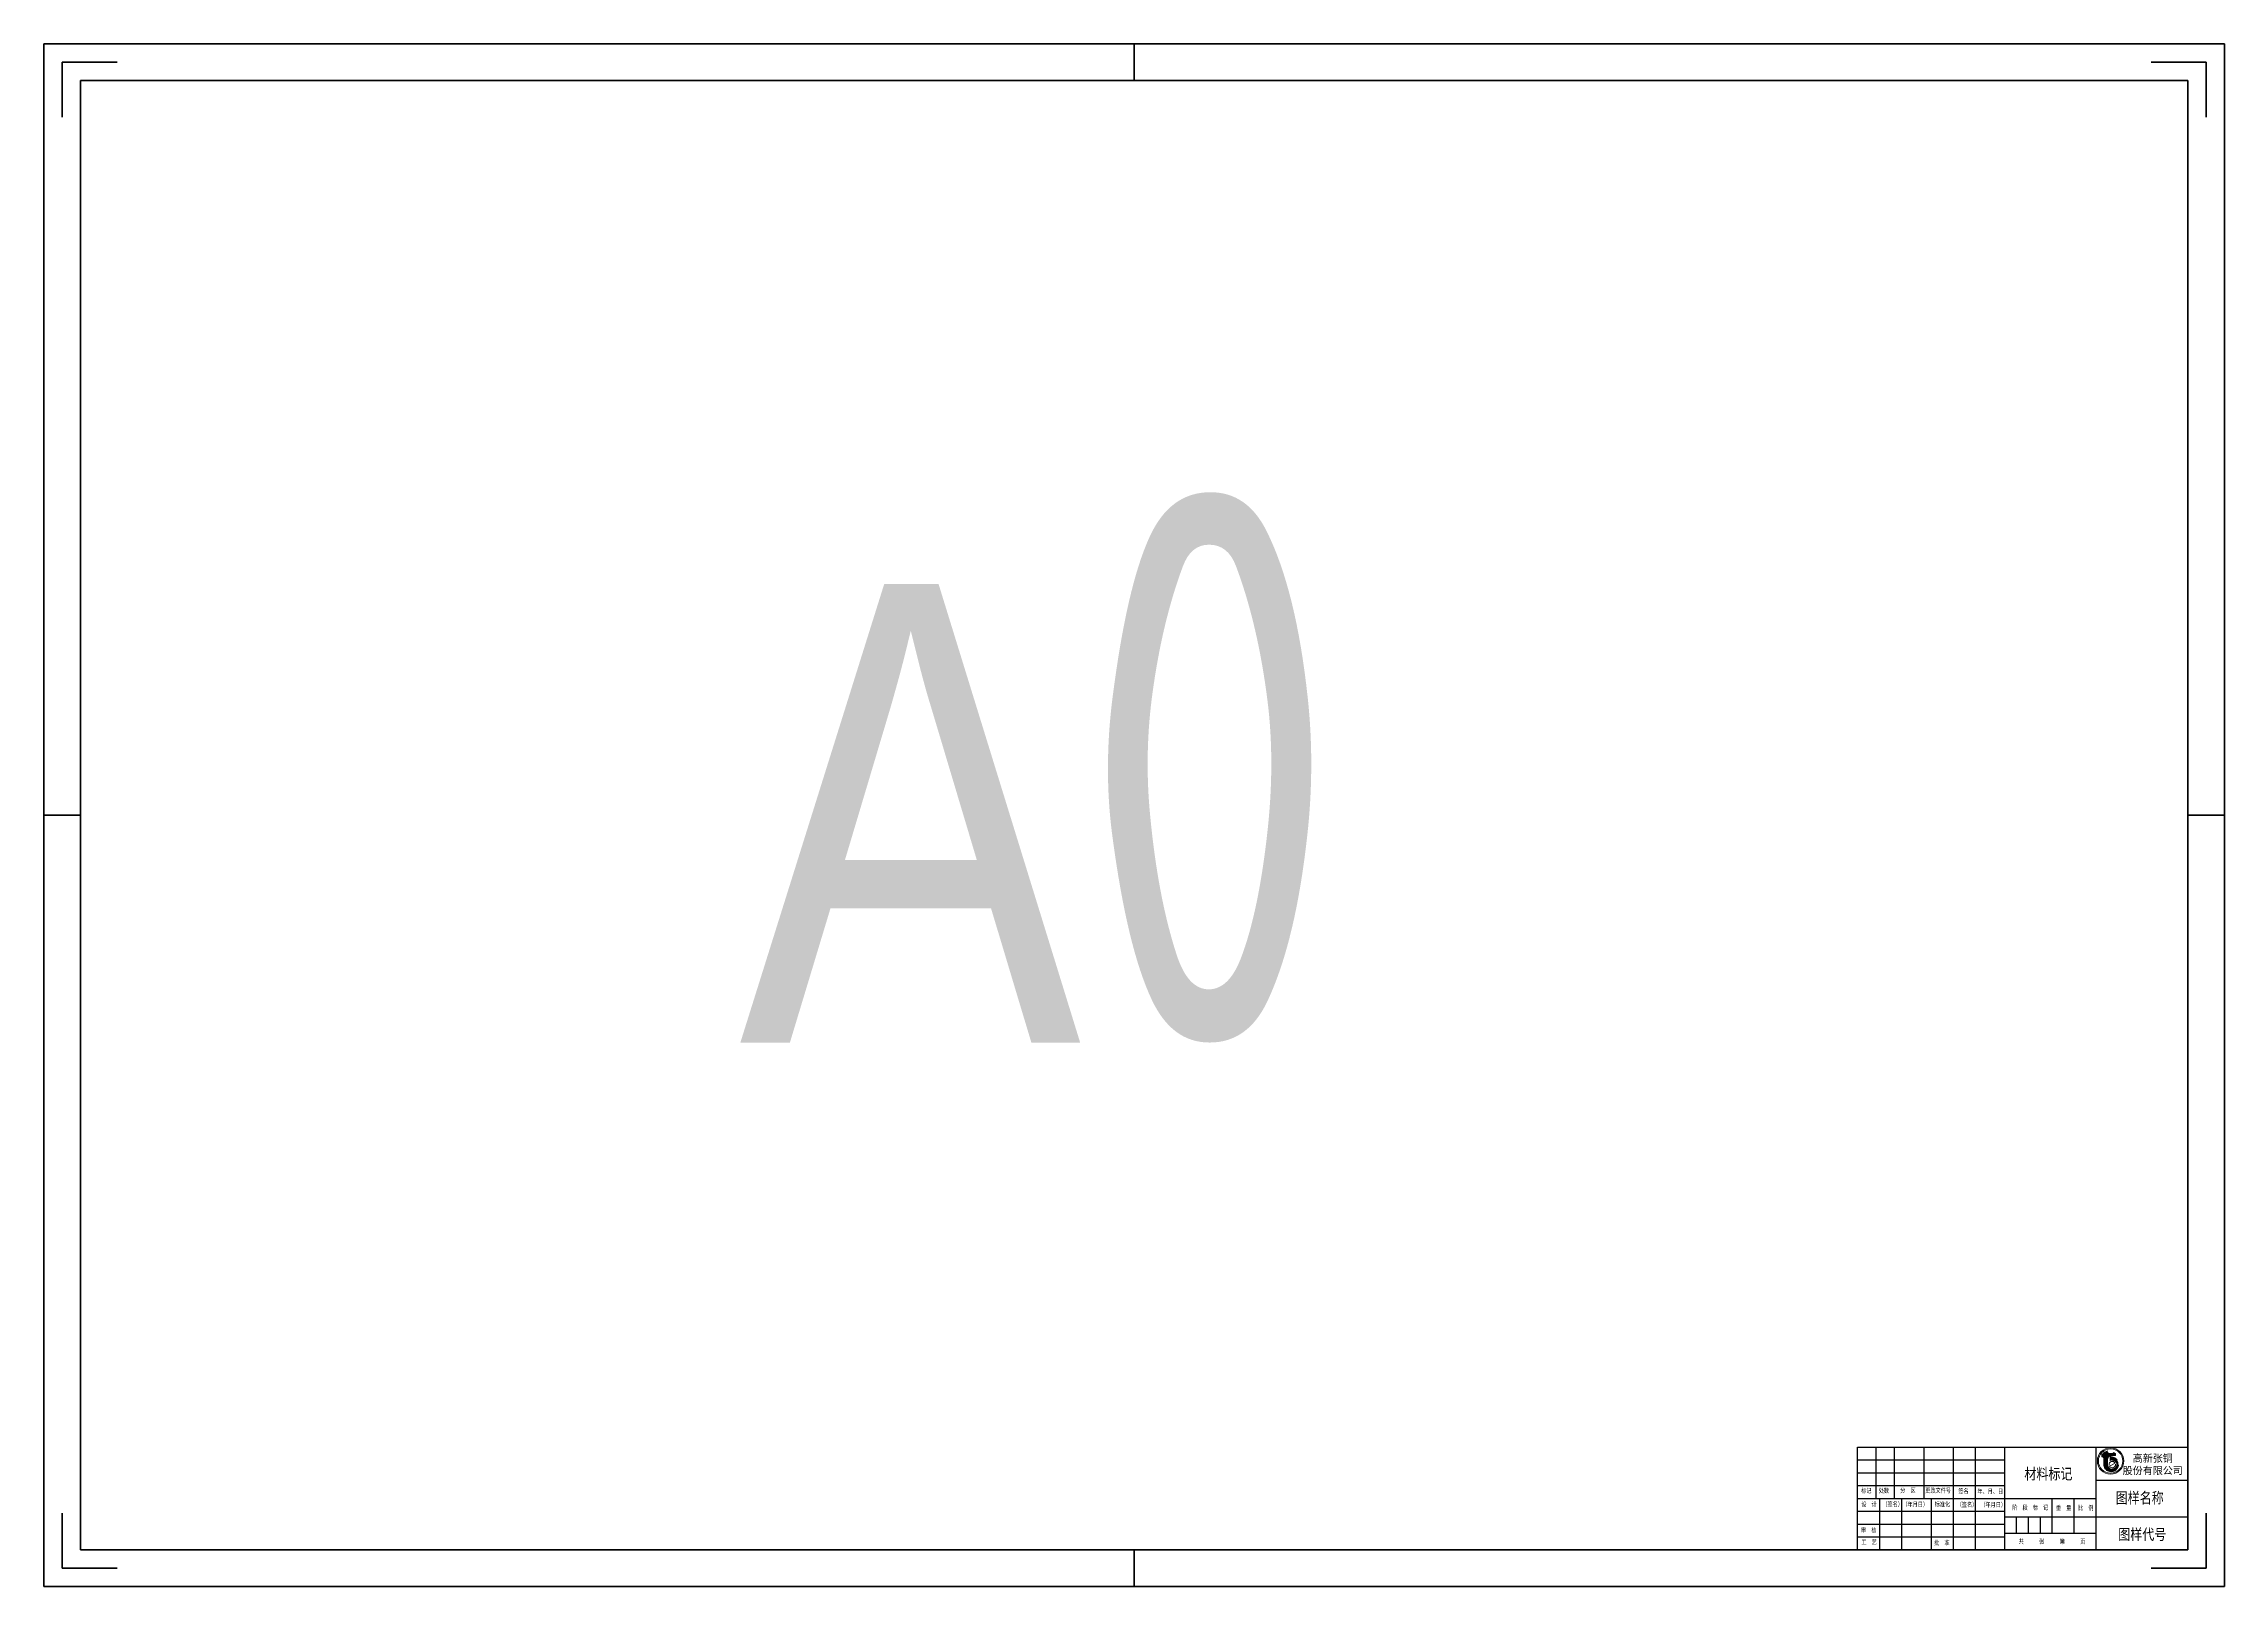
# Model space of a CAD drawing. Header units: millimetres. Extents: x 4452 to 7344, y -319 to 3013.
# Drawn here: x 4452 to 5641, y 1905 to 2746 of the extents above; entities that cross this region are included whole.
import ezdxf

# ---------------------------------------------------------------- set-up
doc = ezdxf.new("R2010")
doc.units = ezdxf.units.MM
doc.linetypes.add('ACAD_ISO02W100', pattern=[15, 12, -3])
for name, color, linetype, lineweight in [('总内框线', 7, 'Continuous', 50), ('标注层', 3, 'Continuous', 25), ('虚线层', 4, 'ACAD_ISO02W100', 25)]:
    doc.layers.add(name, color=color, linetype=linetype, lineweight=lineweight)
doc.styles.get("Standard").update_dxf_attribs({"font": 'txt', "bigfont": 'gbcbig.shx'})
doc.styles.add('陈杰（2）', font='gbenor.shx', dxfattribs={"width": 0.8, "bigfont": 'gbcbig.shx'})

msp = doc.modelspace()

# ---------------------------------------------------------------- hatches: boundary and pattern name
at = {"layer": '虚线层', "linetype": 'Continuous', "lineweight": 18}
msp.add_hatch(color=1, dxfattribs=at).paths.add_polyline_path([(5574.1, 1975.3), (5574.3, 1975.3), (5574.4, 1975.3), (5574.5, 1975.3), (5574.7, 1975.2), (5574.8, 1975.1), (5574.9, 1975.1), (5574.9, 1975), (5575, 1974.9), (5575.1, 1974.7), (5575.1, 1974.6), (5575.1, 1974.5), (5575.1, 1971.1), (5575.2, 1970.4), (5575.4, 1969.8), (5575.7, 1969.2), (5576.1, 1968.7), (5576.5, 1968.3), (5577, 1967.9), (5577.6, 1967.6), (5578.2, 1967.4), (5578.9, 1967.3), (5579.5, 1967.3), (5580.1, 1967.4), (5580.8, 1967.7), (5581.3, 1968), (5581.8, 1968.4), (5582.3, 1968.8), (5582.6, 1969.4), (5582.9, 1969.9), (5583.1, 1970.6), (5583.1, 1971.2), (5583.1, 1971.9), (5583, 1972.5), (5582.7, 1973.1), (5582.4, 1973.6), (5582, 1974.1), (5581.5, 1974.6), (5581, 1974.9), (5580.4, 1975.2), (5579.8, 1975.3), (5579.1, 1975.4), (5578.5, 1975.3), (5578.5, 1973.2), (5578.8, 1973.4), (5579.2, 1973.5), (5579.6, 1973.6), (5580.1, 1973.6), (5580.5, 1973.5), (5580.8, 1973.3), (5581.2, 1973.1), (5581.5, 1972.8), (5581.8, 1972.5), (5582, 1972.2), (5582.1, 1971.8), (5582.2, 1971.4), (5582.2, 1971), (5582.2, 1970.6), (5582.1, 1970.2), (5581.9, 1969.8), (5581.7, 1969.5), (5581.4, 1969.2), (5581.1, 1968.9), (5580.7, 1968.7), (5580.3, 1968.6), (5579.9, 1968.6), (5579.5, 1968.6), (5579.1, 1968.6), (5578.7, 1968.8), (5578.3, 1969), (5578, 1969.2), (5577.7, 1969.5), (5577.5, 1969.9), (5577.3, 1970.3), (5577.2, 1970.7), (5577.2, 1971.1), (5577.2, 1974), (5577.3, 1974.4), (5577.4, 1974.8), (5577.6, 1975.1), (5577.8, 1975.4), (5578.1, 1975.7), (5578.5, 1975.9), (5578.8, 1976), (5579.2, 1976), (5581.5, 1976), (5581.5, 1977.2), (5578, 1977.2), (5577.9, 1977.2), (5577.8, 1977.3), (5577.7, 1977.3), (5577.5, 1977.4), (5577.4, 1977.5), (5577.4, 1977.5), (5577.3, 1977.7), (5577.3, 1977.8), (5577.2, 1977.9), (5577.2, 1978), (5577.2, 1979), (5576.1, 1978.3), (5575.1, 1978), (5575.1, 1977.7), (5575.1, 1977.6), (5575.1, 1977.5), (5575, 1977.4), (5574.9, 1977.2), (5574.9, 1977.2), (5574.8, 1977.1), (5574.7, 1977), (5574.5, 1977), (5574.4, 1976.9), (5574.3, 1976.9), (5574.1, 1976.9)])

# ---------------------------------------------------------------- linework, layer by layer
for p, q in [((5440.9, 1980.7), (5620.9, 1980.7)), ((5440.9, 1924.7), (5440.9, 1980.7)), ((5450.9, 1980.7), (5450.9, 1952.7)), ((5460.9, 1980.7), (5460.9, 1952.7)), ((5476.9, 1980.7), (5476.9, 1952.7)), ((5492.9, 1980.7), (5492.9, 1952.7)), ((5504.9, 1980.7), (5504.9, 1924.7)), ((5520.9, 1980.7), (5520.9, 1924.7)), ((5570.9, 1924.7), (5570.9, 1980.7)), ((5620.9, 1980.7), (5620.9, 1924.7)), ((5440.9, 1973.7), (5520.9, 1973.7)), ((5440.9, 1966.7), (5520.9, 1966.7)), ((5570.9, 1962.7), (5620.9, 1962.7)), ((5440.9, 1959.7), (5520.9, 1959.7)), ((5440.9, 1952.7), (5570.9, 1952.7)), ((5452.9, 1952.7), (5452.9, 1924.7)), ((5464.9, 1952.7), (5464.9, 1924.7)), ((5480.9, 1952.7), (5480.9, 1924.7)), ((5492.9, 1952.7), (5492.9, 1924.7)), ((5546.9, 1933.7), (5546.9, 1952.7)), ((5558.9, 1933.7), (5558.9, 1952.7)), ((5440.9, 1945.7), (5520.9, 1945.7)), ((5440.9, 1938.7), (5520.9, 1938.7)), ((5520.9, 1942.7), (5570.9, 1942.7)), ((5527.4, 1942.7), (5527.4, 1933.7)), ((5533.9, 1942.7), (5533.9, 1933.7)), ((5540.4, 1942.7), (5540.4, 1933.7)), ((5570.9, 1942.7), (5620.9, 1942.7)), ((5440.9, 1931.7), (5520.9, 1931.7)), ((5520.9, 1933.7), (5570.9, 1933.7)), ((5620.9, 1924.7), (5440.9, 1924.7))]:
    msp.add_line(p, q)
at = {"layer": '总内框线'}
for p, q in [((4451.9, 2745.7), (4451.9, 1904.7)), ((4451.9, 2745.7), (5640.9, 2745.7)), ((4461.9, 2735.7), (4491.9, 2735.7)), ((4461.9, 2735.7), (4461.9, 2705.7)), ((5046.4, 2725.7), (5046.4, 2745.7)), ((5630.9, 2735.7), (5600.9, 2735.7)), ((5630.9, 2735.7), (5630.9, 2705.7)), ((5640.9, 2745.7), (5640.9, 1904.7)), ((4471.9, 2725.7), (5620.9, 2725.7)), ((4471.9, 2725.7), (4471.9, 1924.7)), ((5620.9, 2725.7), (5620.9, 1924.7)), ((4471.9, 2325.2), (4451.9, 2325.2)), ((5620.9, 2325.2), (5640.9, 2325.2)), ((4461.9, 1914.7), (4461.9, 1944.7)), ((5630.9, 1914.7), (5630.9, 1944.7)), ((4461.9, 1914.7), (4491.9, 1914.7)), ((4471.9, 1924.7), (5620.9, 1924.7)), ((5046.4, 1924.7), (5046.4, 1904.7)), ((5630.9, 1914.7), (5600.9, 1914.7)), ((4451.9, 1904.7), (5640.9, 1904.7))]:
    msp.add_line(p, q, dxfattribs=at)
at = {"layer": '虚线层', "color": 1, "lineweight": 18}
for p, q in [((5574.1, 1976.9), (5574.1, 1975.3)), ((5574.3, 1976.9), (5574.1, 1976.9)), ((5574.3, 1975.3), (5574.1, 1975.3)), ((5575.1, 1977.7), (5575.1, 1978)), ((5575.1, 1971.1), (5575.1, 1974.5)), ((5577.2, 1971.1), (5577.2, 1974)), ((5581.5, 1977.2), (5578, 1977.2)), ((5578.5, 1975.3), (5578.5, 1973.2)), ((5581.5, 1976), (5579.2, 1976)), ((5580.7, 1976.7), (5580.7, 1977.7)), ((5581.5, 1976), (5581.5, 1977.2))]:
    msp.add_line(p, q, dxfattribs=at)
at = {"layer": '虚线层', "color": 1, "linetype": 'Continuous', "lineweight": 18}
msp.add_line((5578.2, 1970.2), (5581.3, 1971.9), dxfattribs=at)
for radius in [7.2, 6.64]:
    msp.add_circle((5578.8, 1973.1), radius, dxfattribs=at)
at = {"layer": '虚线层', "color": 1, "lineweight": 18}
for centre, radius, start, end in [((5574.3, 1977.7), 0.805, 270, 0), ((5574.3, 1974.5), 0.805, 0, 90), ((5579.1, 1971.3), 4.03, 183.7838, 99.2996), ((5578, 1978), 0.805, 180, 270), ((5579.2, 1974), 2.01, 90, 180), ((5579.7, 1971.1), 2.52, 180, 120)]:
    msp.add_arc(centre, radius, start, end, dxfattribs=at)
at = {"layer": '虚线层', "color": 1, "linetype": 'Continuous', "lineweight": 18}
for start, end in [(30, 187.4919), (210, 7.4919)]:
    msp.add_arc((5579.7, 1971.1), 1.76, start, end, dxfattribs=at)
at = {"layer": '虚线层', "color": 1, "lineweight": 18}
msp.add_spline([(5580.7, 1977.7), (5579.6, 1977), (5578.6, 1976.7)], degree=3, dxfattribs=at)

# ---------------------------------------------------------------- texts
at = {"width": 93.019, "attachment_point": 1, "style": '陈杰（2）'}
for s, insert, char_height in [('{\\fSimSun|b0|i0|c134|p2;材料标记}', (5531.8, 1969.1), 6), ('{\\fSimSun|b0|i0|c134|p2;标记}', (5442.8, 1958.2), 2.5), ('{\\fSimSun|b0|i0|c134|p2;设\u3000计}', (5442.9, 1950.8), 2.5), ('{\\fSimSun|b0|i0|c134|p2;处数}', (5452.4, 1958.2), 2.5), ('{\\fSimSun|b0|i0|c134|p2;（签名）}', (5454.4, 1950.8), 2.5), ('{\\fSimSun|b0|i0|c134|p2;分\u3000区}', (5464.1, 1958.3), 2.5), ('{\\fSimSun|b0|i0|c134|p2;\u3000（年月日）}', (5462.5, 1950.7), 2.5), ('{\\fSimSun|b0|i0|c134|p2;更改文件号}', (5477.8, 1958.3), 2.5), ('{\\fSimSun|b0|i0|c134|p2;标准化}', (5482.9, 1950.8), 2.5), ('{\\fSimSun|b0|i0|c134|p2;签名}', (5495.8, 1958), 2.5), ('{\\fSimSun|b0|i0|c134|p2;（签名）}', (5494.9, 1950.6), 2.5), ('{\\fSimSun|b0|i0|c134|p2;年、月、日}', (5506.2, 1957.8), 2.5), ('{\\fSimSun|b0|i0|c134|p2;（年月日）}', (5507.8, 1950.5), 2.5), ('{\\fSimSun|b0|i0|c134|p2;图样名称}', (5581.6, 1956), 6), ('{\\fSimSun|b0|i0|c134|p2;阶\u3000段\u3000标\u3000记}', (5525.2, 1949), 2.5), ('{\\fSimSun|b0|i0|c134|p2;重\u3000量}', (5549, 1948.8), 2.5), ('{\\fSimSun|b0|i0|c134|p2;比\u3000例}', (5561.1, 1948.8), 2.5), ('{\\fSimSun|b0|i0|c134|p2;审\u3000核}', (5442.7, 1936.6), 2.5), ('{\\fSimSun|b0|i0|c134|p2;工\u3000艺}', (5442.9, 1930.1), 2.5), ('{\\fSimSun|b0|i0|c134|p2;批\u3000准}', (5482.6, 1929.8), 2.5), ('{\\fSimSun|b0|i0|c134|p2;共\u3000\u3000\u3000张\u3000\u3000\u3000第\u3000\u3000\u3000页}', (5528.7, 1930.5), 2.5), ('{\\fSimSun|b0|i0|c134|p2;图样代号}', (5583, 1936.1), 6)]:
    msp.add_mtext(s, dxfattribs=dict(at, insert=insert, char_height=char_height))
at = {"layer": '总内框线', "insert": (4831.2, 2501.2), "char_height": 250, "width": 6841.888, "attachment_point": 1, "style": '陈杰（2）'}
msp.add_mtext('{\\fArial|b0|i0|c0|p32;A\\Fgbenor.shx,gbcbig.shx|c134;\\H1.2x;0}', dxfattribs=at)
at = {"layer": '标注层', "insert": (5601.8, 1971), "char_height": 4, "attachment_point": 5, "rotation": 0.0309}
msp.add_mtext('{\\fKaiTi_GB2312|b0|i0|c134|p49;高新张铜\\P股份有限公司}', dxfattribs=at)

doc.saveas('drawing.dxf')
